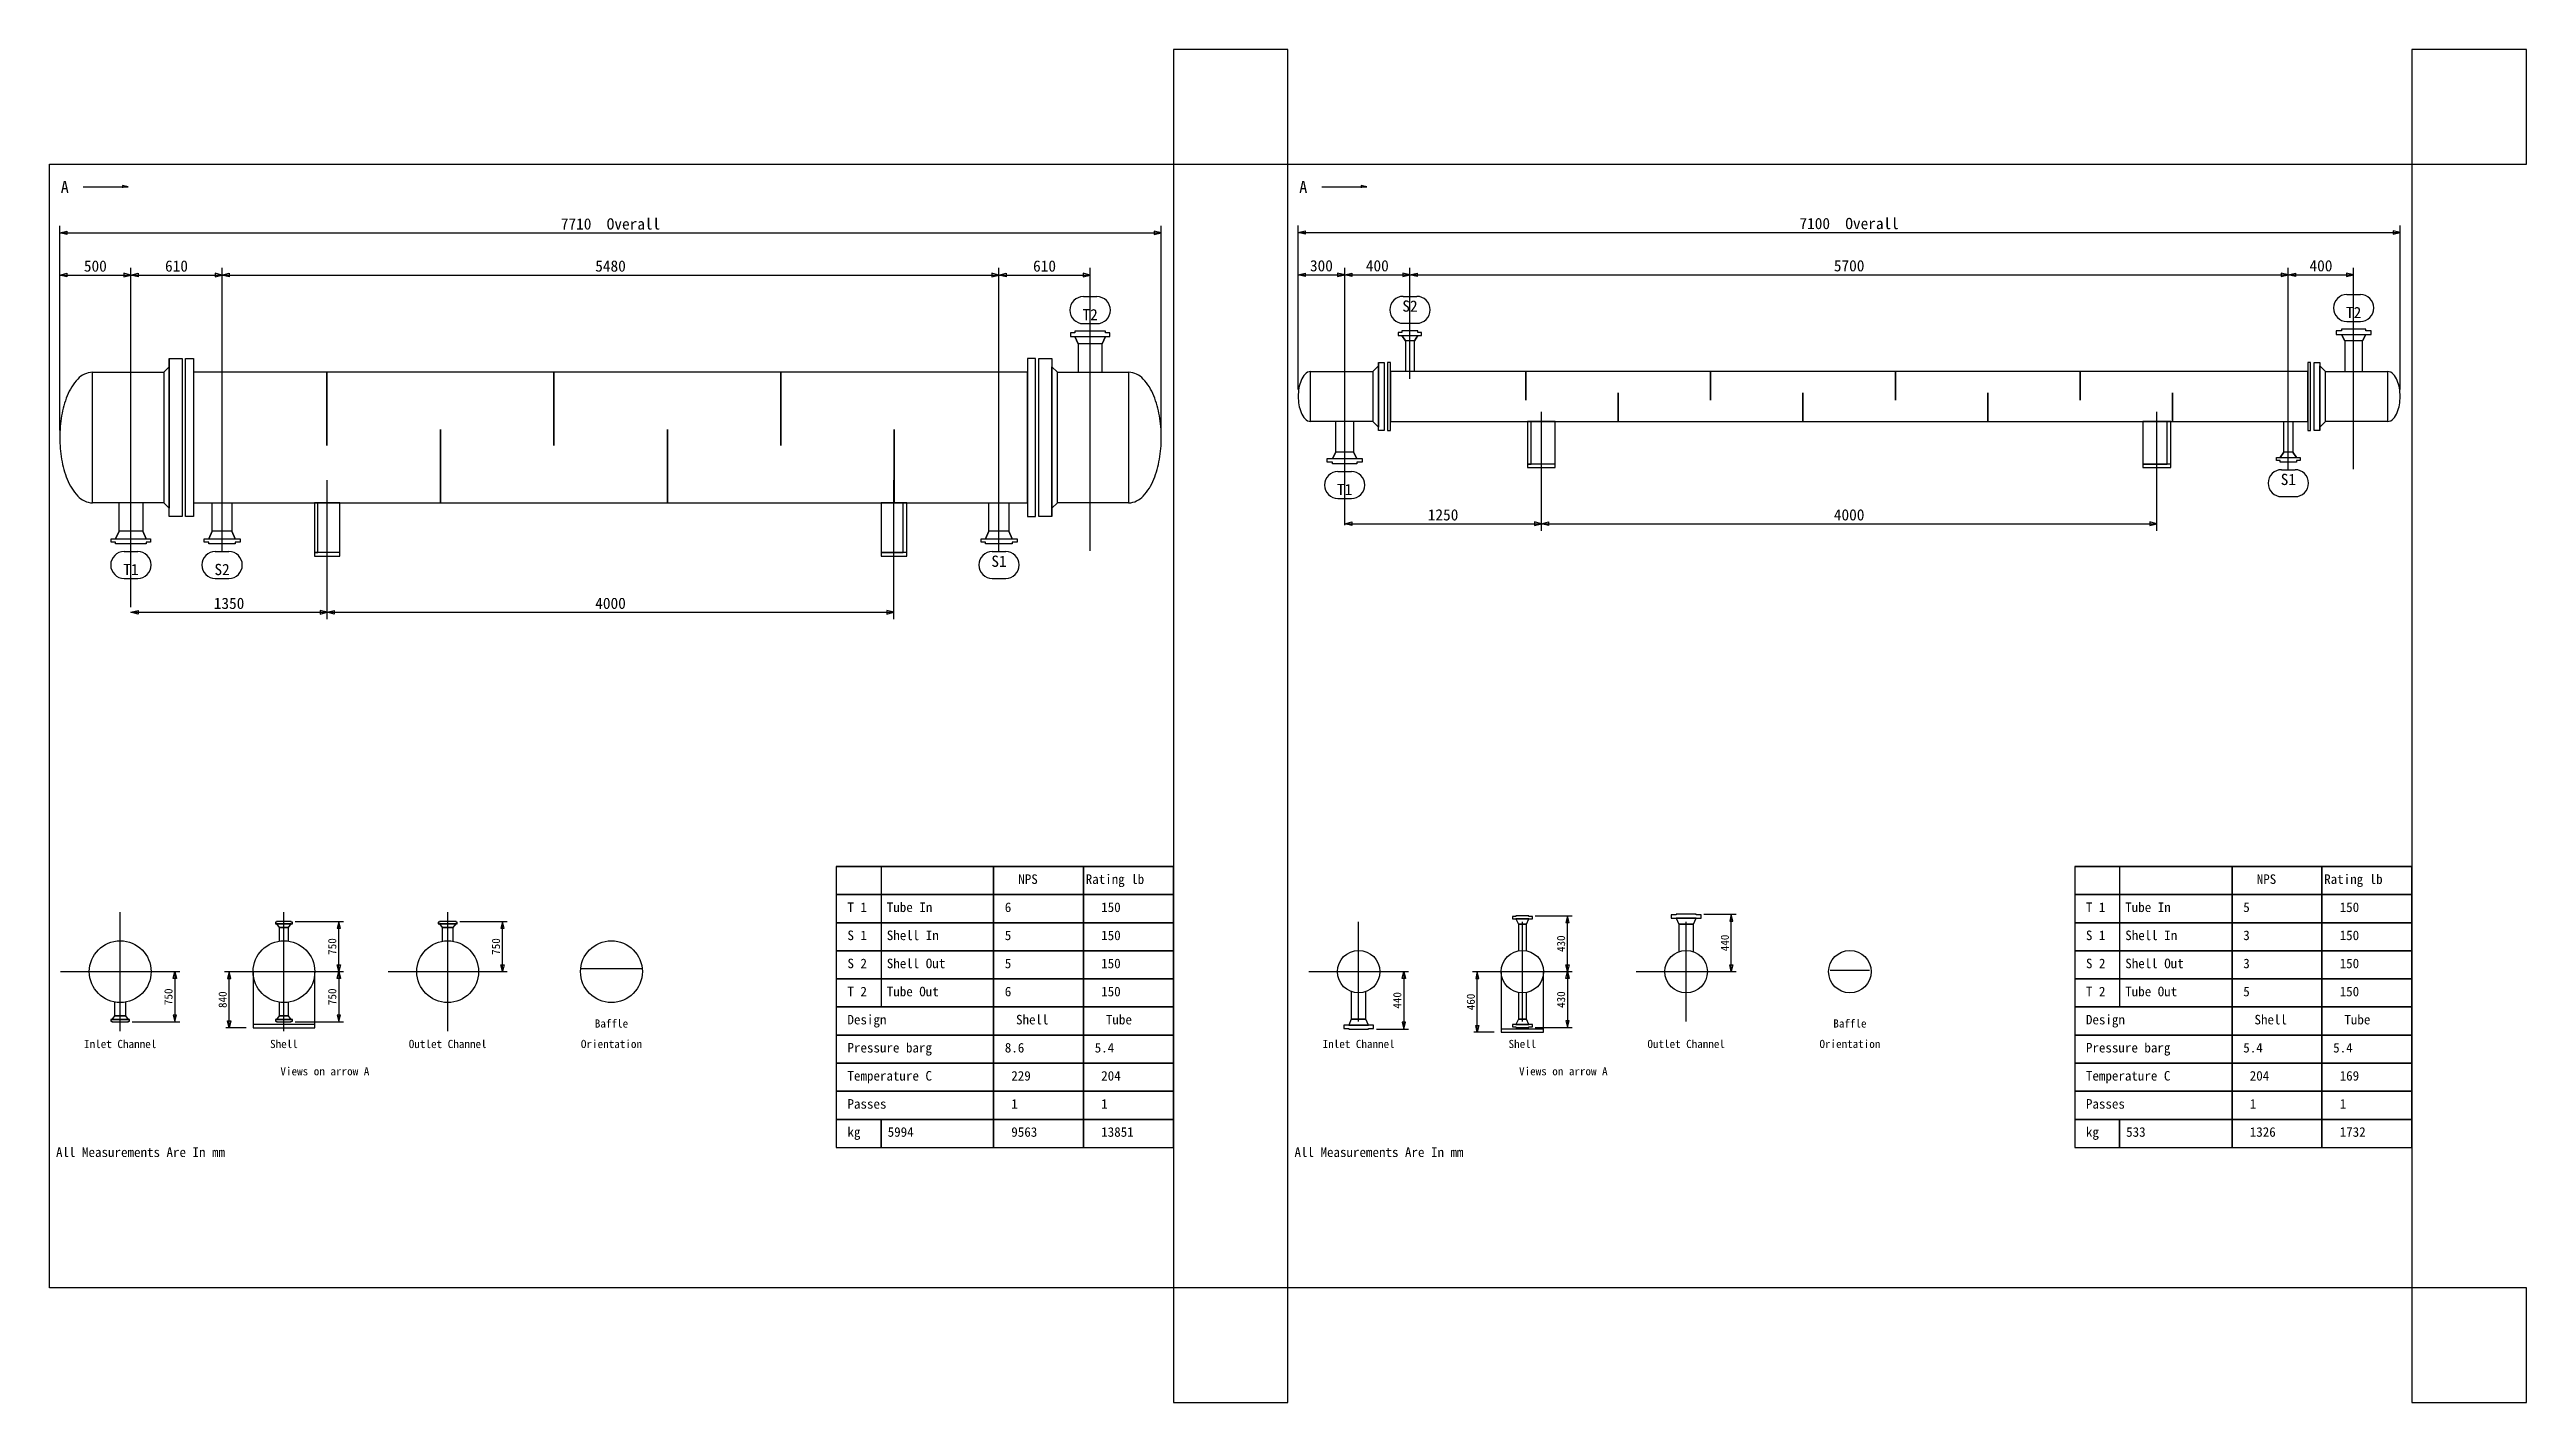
# Model space of a CAD drawing. Header units: millimetres. Extents: x -3006 to 2296, y -71 to 9552.
# Drawn here: x -3006 to -845, y 5231 to 6411 of the extents above; entities that cross this region are included whole.
import ezdxf
from ezdxf.enums import TextEntityAlignment as Align

# ---------------------------------------------------------------- set-up
doc = ezdxf.new("R2010")
doc.units = ezdxf.units.MM
for name, color, linetype in [('1', 7, 'Continuous'), ('11', 7, 'Continuous'), ('12', 7, 'Continuous'), ('2', 7, 'Continuous'), ('7', 7, 'Continuous'), ('8', 7, 'Continuous')]:
    doc.layers.add(name, color=color, linetype=linetype)

msp = doc.modelspace()

# ---------------------------------------------------------------- texts
at = {"layer": '1'}
for p in [(-2996.199, 6296.393), (-1915.807, 6296.402)]:
    msp.add_text('A', height=10.294, dxfattribs=at).set_placement(p, align=Align.TOP_LEFT)
for s, height, p in [('7710  Overall', 9.80392, (-2516.611, 6251.142)), ('7100  Overall', 9.80392, (-1436.086, 6251.503)), ('500', 9.8039, (-2966.04, 6214.421)), ('610', 9.8039, (-2895.238, 6214.421)), ('5480', 9.8039, (-2516.611, 6214.421)), ('610', 9.8039, (-2137.983, 6214.421)), ('300', 9.8039, (-1896.46, 6214.681)), ('400', 9.8039, (-1847.695, 6214.681)), ('5700', 9.8039, (-1436.086, 6214.681)), ('400', 9.8039, (-1024.477, 6214.681)), ('T2', 9.8039, (-2098.237, 6172.019)), ('S2', 9.8039, (-1819.216, 6179.469)), ('T2', 9.8039, (-995.998, 6173.891)), ('T1', 9.8039, (-1876.175, 6019.447)), ('S1', 9.8039, (-1052.957, 6028.249)), ('1250', 9.8039, (-1790.333, 5997.351)), ('4000', 9.8039, (-1436.086, 5997.351)), ('S1', 9.8039, (-2177.73, 5956.857)), ('T1', 9.8039, (-2934.985, 5949.668)), ('S2', 9.8039, (-2855.492, 5949.668)), ('1350', 9.8039, (-2849.399, 5920.155)), ('4000', 9.8039, (-2516.611, 5920.155))]:
    msp.add_text(s, height=height, dxfattribs=at).set_placement(p, align=Align.BOTTOM_CENTER)
for s, height, p in [('750', 7.1312, (-2753.741, 5628.537)), ('750', 7.1312, (-2610.884, 5628.537)), ('430', 7.0971, (-1681.752, 5631.008)), ('440', 7.0971, (-1538.895, 5631.695)), ('750', 7.1312, (-2896.598, 5584.698)), ('840', 7.1312, (-2849.301, 5582.184)), ('750', 7.1312, (-2753.741, 5584.698)), ('440', 7.0971, (-1824.609, 5581.558)), ('460', 7.0971, (-1760.506, 5580.184)), ('430', 7.0971, (-1681.752, 5582.245))]:
    msp.add_text(s, height=height, rotation=90, dxfattribs=at).set_placement(p, align=Align.BOTTOM_CENTER)
for s, height, p in [('Baffle', 7.1312, (-2515.807, 5564.951)), ('Baffle', 7.0971, (-1435.415, 5564.96)), ('Inlet Channel', 7.13117, (-2944.378, 5547.094)), ('Shell', 7.1312, (-2801.521, 5547.094)), ('Outlet Channel', 7.13117, (-2658.664, 5547.094)), ('Orientation', 7.13117, (-2515.807, 5547.094)), ('Inlet Channel', 7.09707, (-1863.986, 5547.103)), ('Shell', 7.0971, (-1721.129, 5547.103)), ('Outlet Channel', 7.09707, (-1578.272, 5547.103)), ('Orientation', 7.09707, (-1435.415, 5547.103)), ('Views on arrow A', 7.13117, (-2765.807, 5523.284)), ('Views on arrow A', 7.09707, (-1685.415, 5523.293))]:
    msp.add_text(s, height=height, dxfattribs=at).set_placement(p, align=Align.TOP_CENTER)
at = {"layer": '12'}
for s, height, p in [('NPS', 8.3333, (-2160.905, 5691.491)), ('Rating lb', 8.3333, (-2102.081, 5691.491)), ('NPS', 8.3333, (-1080.513, 5691.5)), ('Rating lb', 8.3333, (-1021.689, 5691.5)), ('T 1', 8.3333, (-2309.924, 5666.982)), ('Tube In', 8.3333, (-2275.611, 5666.982)), ('6', 8.333, (-2172.669, 5666.982)), (' 150', 8.3333, (-2094.238, 5666.982)), ('T 1', 8.3333, (-1229.532, 5666.991)), ('Tube In', 8.3333, (-1195.219, 5666.991)), ('5', 8.333, (-1092.277, 5666.991)), (' 150', 8.3333, (-1013.846, 5666.991)), ('S 1', 8.3333, (-2309.924, 5642.472)), ('Shell In', 8.3333, (-2275.611, 5642.472)), ('5', 8.333, (-2172.669, 5642.472)), (' 150', 8.3333, (-2094.238, 5642.472)), ('S 1', 8.3333, (-1229.532, 5642.481)), ('Shell In', 8.3333, (-1195.219, 5642.481)), ('3', 8.333, (-1092.277, 5642.481)), (' 150', 8.3333, (-1013.846, 5642.481)), ('S 2', 8.3333, (-2309.924, 5617.962)), ('Shell Out', 8.3333, (-2275.611, 5617.962)), ('S 2', 8.3333, (-1229.532, 5617.971)), ('Shell Out', 8.3333, (-1195.219, 5617.971)), ('5', 8.333, (-2172.669, 5617.962)), (' 150', 8.3333, (-2094.238, 5617.962)), ('3', 8.333, (-1092.277, 5617.971)), (' 150', 8.3333, (-1013.846, 5617.971)), ('T 2', 8.3333, (-2309.924, 5593.452)), ('Tube Out', 8.3333, (-2275.611, 5593.452)), ('6', 8.333, (-2172.669, 5593.452)), (' 150', 8.3333, (-2094.238, 5593.452)), ('T 2', 8.3333, (-1229.532, 5593.461)), ('Tube Out', 8.3333, (-1195.219, 5593.461)), ('5', 8.333, (-1092.277, 5593.461)), (' 150', 8.3333, (-1013.846, 5593.461)), ('Design', 8.3333, (-2309.924, 5568.942)), ('Shell', 8.3333, (-2162.865, 5568.942)), ('Tube', 8.3333, (-2084.434, 5568.942)), ('Design', 8.3333, (-1229.532, 5568.951)), ('Shell', 8.3333, (-1082.473, 5568.951)), ('Tube', 8.3333, (-1004.042, 5568.951)), ('Pressure barg', 8.33333, (-2309.924, 5544.433)), ('8.6', 8.3333, (-2172.669, 5544.433)), ('5.4', 8.3333, (-2094.238, 5544.433)), ('Pressure barg', 8.33333, (-1229.532, 5544.442)), ('5.4', 8.3333, (-1092.277, 5544.442)), ('5.4', 8.3333, (-1013.846, 5544.442)), ('Temperature C', 8.33333, (-2309.924, 5519.923)), (' 229', 8.3333, (-2172.669, 5519.923)), (' 204', 8.3333, (-2094.238, 5519.923)), ('Temperature C', 8.33333, (-1229.532, 5519.932)), (' 204', 8.3333, (-1092.277, 5519.932)), (' 169', 8.3333, (-1013.846, 5519.932)), ('Passes', 8.3333, (-2309.924, 5495.413)), (' 1', 8.3333, (-2172.669, 5495.413)), (' 1', 8.3333, (-2094.238, 5495.413)), ('Passes', 8.3333, (-1229.532, 5495.422)), (' 1', 8.3333, (-1092.277, 5495.422)), (' 1', 8.3333, (-1013.846, 5495.422)), ('kg', 8.3333, (-2309.924, 5470.903)), (' 5994', 8.3333, (-2280.513, 5470.903)), (' 9563', 8.3333, (-2172.669, 5470.903)), (' 13851', 8.3333, (-2094.238, 5470.903)), ('kg', 8.3333, (-1229.532, 5470.912)), (' 533', 8.3333, (-1200.121, 5470.912)), (' 1326', 8.3333, (-1092.277, 5470.912)), (' 1732', 8.3333, (-1013.846, 5470.912)), (' All Measurements Are In mm', 8.33333, (-3006.003, 5453.256)), (' All Measurements Are In mm', 8.33333, (-1925.611, 5453.265))]:
    msp.add_text(s, height=height, dxfattribs=at).set_placement(p, align=Align.TOP_LEFT)

# ---------------------------------------------------------------- linework, layer by layer
at = {"color": 1}
for points in [[(-2025.611, 6311.149), (-1925.611, 6311.149), (-1925.611, 6411.149), (-2025.611, 6411.149)], [(-945.219, 6311.149), (-845.219, 6311.149), (-845.219, 6411.149), (-945.219, 6411.149)], [(-2025.611, 5230.757), (-1925.611, 5230.757), (-1925.611, 5330.757), (-2025.611, 5330.757)], [(-945.219, 5230.757), (-845.219, 5230.757), (-845.219, 5330.757), (-945.219, 5330.757)]]:
    msp.add_lwpolyline(points, close=True, dxfattribs=at)
at = {"layer": '1'}
for p, q in [((-2976.591, 6291.491), (-2937.375, 6291.491)), ((-1896.199, 6291.501), (-1856.983, 6291.501)), ((-2997.095, 6078.735), (-2997.095, 6257.27)), ((-2036.127, 6078.735), (-2036.127, 6257.27)), ((-1916.744, 6114.561), (-1916.744, 6257.63)), ((-955.428, 6114.561), (-955.428, 6257.63)), ((-2934.985, 5924.668), (-2934.985, 6220.548)), ((-2934.985, 6147.65), (-2934.985, 6220.548)), ((-2855.492, 5973.687), (-2855.492, 6220.548)), ((-2177.73, 5973.197), (-2177.73, 6220.548)), ((-2098.237, 5973.687), (-2098.237, 6220.548)), ((-1876.175, 5996.059), (-1876.175, 6220.809)), ((-1876.175, 6144.183), (-1876.175, 6220.809)), ((-1819.216, 6123.937), (-1819.216, 6220.809)), ((-1052.957, 6044.589), (-1052.957, 6220.809)), ((-995.998, 6045.079), (-995.998, 6220.809)), ((-2104.119, 6195.548), (-2092.355, 6195.548)), ((-1825.098, 6195.809), (-1813.333, 6195.809)), ((-1001.88, 6197.421), (-990.116, 6197.421)), ((-2104.119, 6172.019), (-2092.355, 6172.019)), ((-1825.098, 6172.279), (-1813.333, 6172.279)), ((-1001.88, 6173.891), (-990.116, 6173.891)), ((-1704.492, 5991.223), (-1704.492, 6095)), ((-1167.681, 5991.223), (-1167.681, 6095)), ((-2763.812, 5914.027), (-2763.812, 6035.491)), ((-2269.41, 5914.027), (-2269.41, 6035.491)), ((-1882.057, 6042.977), (-1870.292, 6042.977)), ((-1058.839, 6044.589), (-1047.075, 6044.589)), ((-1882.057, 6019.447), (-1870.292, 6019.447)), ((-1058.839, 6021.059), (-1047.075, 6021.059)), ((-2940.867, 5973.197), (-2929.103, 5973.197)), ((-2861.374, 5973.197), (-2849.61, 5973.197)), ((-2183.612, 5973.197), (-2171.847, 5973.197)), ((-2940.867, 5949.668), (-2929.103, 5949.668)), ((-2861.374, 5949.668), (-2849.61, 5949.668)), ((-2183.612, 5949.668), (-2171.847, 5949.668)), ((-2944.378, 5554.671), (-2944.378, 5658.564)), ((-2801.521, 5554.671), (-2801.521, 5658.564)), ((-2791.717, 5650.457), (-2749.574, 5650.457)), ((-2658.664, 5554.671), (-2658.664, 5658.564)), ((-2648.129, 5650.457), (-2606.717, 5650.457)), ((-1863.986, 5563.083), (-1863.986, 5650.17)), ((-1721.129, 5563.083), (-1721.129, 5650.17)), ((-1710.048, 5655.39), (-1677.585, 5655.39)), ((-1578.272, 5563.083), (-1578.272, 5650.17)), ((-1562.784, 5656.764), (-1534.728, 5656.764)), ((-2996.325, 5606.617), (-2892.432, 5606.617)), ((-2853.467, 5606.617), (-2749.574, 5606.617)), ((-2710.61, 5606.617), (-2606.717, 5606.617)), ((-1907.53, 5606.627), (-1820.442, 5606.627)), ((-1764.673, 5606.627), (-1677.585, 5606.627)), ((-1621.816, 5606.627), (-1534.728, 5606.627)), ((-2933.843, 5562.778), (-2892.432, 5562.778)), ((-2834.42, 5557.751), (-2852.277, 5557.751)), ((-2791.717, 5562.778), (-2749.574, 5562.778)), ((-1848.498, 5556.489), (-1820.442, 5556.489)), ((-1745.625, 5553.742), (-1763.482, 5553.742)), ((-1710.048, 5557.863), (-1677.585, 5557.863))]:
    msp.add_line(p, q, dxfattribs=at)
for points in [[(-2937.375, 6291.491), (-2942.277, 6292.472), (-2942.277, 6290.511)], [(-1856.983, 6291.501), (-1861.885, 6292.481), (-1861.885, 6290.52)], [(-2997.095, 6251.142), (-2990.908, 6252.627), (-2990.908, 6249.658), (-2997.095, 6251.142), (-2036.127, 6251.142), (-2042.313, 6252.627), (-2042.313, 6249.658), (-2036.127, 6251.142)], [(-1916.744, 6251.503), (-1910.565, 6252.981), (-1910.565, 6250.025), (-1916.744, 6251.503), (-955.428, 6251.503), (-961.608, 6252.981), (-961.608, 6250.025), (-955.428, 6251.503)], [(-2997.095, 6214.396), (-2990.908, 6216.005), (-2990.908, 6212.912), (-2997.095, 6214.396), (-2934.985, 6214.396), (-2941.171, 6216.005), (-2941.171, 6212.912), (-2934.985, 6214.396)], [(-2934.985, 6214.396), (-2928.799, 6216.005), (-2928.799, 6212.912), (-2934.985, 6214.396), (-2855.554, 6214.396), (-2861.616, 6216.005), (-2861.616, 6212.912), (-2855.554, 6214.396)], [(-2855.554, 6214.396), (-2849.368, 6216.005), (-2849.368, 6212.912), (-2855.554, 6214.396), (-2177.792, 6214.396), (-2183.854, 6216.005), (-2183.854, 6212.912), (-2177.792, 6214.396)], [(-2177.792, 6214.396), (-2171.605, 6216.005), (-2171.605, 6212.912), (-2177.792, 6214.396), (-2098.237, 6214.396), (-2104.423, 6216.005), (-2104.423, 6212.912), (-2098.237, 6214.396)], [(-1916.744, 6214.695), (-1910.565, 6216.172), (-1910.565, 6213.083), (-1916.744, 6214.695), (-1876.175, 6214.695), (-1882.354, 6216.172), (-1882.354, 6213.083), (-1876.175, 6214.695)], [(-1876.175, 6214.695), (-1869.995, 6216.172), (-1869.995, 6213.083), (-1876.175, 6214.695), (-1819.216, 6214.695), (-1825.395, 6216.172), (-1825.395, 6213.083), (-1819.216, 6214.695)], [(-1819.216, 6214.695), (-1813.036, 6216.172), (-1813.036, 6213.083), (-1819.216, 6214.695), (-1052.957, 6214.695), (-1059.136, 6216.172), (-1059.136, 6213.083), (-1052.957, 6214.695)], [(-1052.957, 6214.695), (-1046.777, 6216.172), (-1046.777, 6213.083), (-1052.957, 6214.695), (-995.998, 6214.695), (-1002.178, 6216.172), (-1002.178, 6213.083), (-995.998, 6214.695)], [(-1876.175, 5997.337), (-1869.995, 5998.949), (-1869.995, 5995.86), (-1876.175, 5997.337), (-1704.492, 5997.337), (-1710.671, 5998.949), (-1710.671, 5995.86), (-1704.492, 5997.337)], [(-1704.492, 5997.337), (-1698.312, 5998.949), (-1698.312, 5995.86), (-1704.492, 5997.337), (-1167.681, 5997.337), (-1173.86, 5998.949), (-1173.86, 5995.86), (-1167.681, 5997.337)], [(-2934.985, 5920.18), (-2928.799, 5921.664), (-2928.799, 5918.571), (-2934.985, 5920.18), (-2763.75, 5920.18), (-2769.937, 5921.664), (-2769.937, 5918.571), (-2763.75, 5920.18)], [(-2763.75, 5920.18), (-2757.688, 5921.664), (-2757.688, 5918.571), (-2763.75, 5920.18), (-2269.348, 5920.18), (-2275.534, 5921.664), (-2275.534, 5918.571), (-2269.348, 5920.18)], [(-2753.707, 5606.617), (-2755.227, 5612.58), (-2752.304, 5612.58), (-2753.707, 5606.617), (-2753.707, 5650.457), (-2755.227, 5644.494), (-2752.304, 5644.494), (-2753.707, 5650.457)], [(-2610.85, 5606.617), (-2612.37, 5612.58), (-2609.447, 5612.58), (-2610.85, 5606.617), (-2610.85, 5650.457), (-2612.37, 5644.494), (-2609.447, 5644.494), (-2610.85, 5650.457)], [(-1681.752, 5606.627), (-1683.125, 5612.579), (-1680.378, 5612.579), (-1681.752, 5606.627), (-1681.752, 5655.39), (-1683.125, 5649.438), (-1680.378, 5649.438), (-1681.752, 5655.39)], [(-1538.895, 5606.627), (-1540.268, 5612.579), (-1537.521, 5612.579), (-1538.895, 5606.627), (-1538.895, 5656.764), (-1540.268, 5650.812), (-1537.521, 5650.812), (-1538.895, 5656.764)], [(-2896.564, 5606.617), (-2895.161, 5600.655), (-2898.084, 5600.655), (-2896.564, 5606.617), (-2896.564, 5562.778), (-2895.161, 5568.74), (-2898.084, 5568.74), (-2896.564, 5562.778)], [(-2849.335, 5557.751), (-2850.738, 5563.714), (-2847.815, 5563.714), (-2849.335, 5557.751), (-2849.335, 5606.617), (-2850.738, 5600.655), (-2847.815, 5600.655), (-2849.335, 5606.617)], [(-2753.707, 5606.617), (-2752.304, 5600.655), (-2755.227, 5600.655), (-2753.707, 5606.617), (-2753.707, 5562.778), (-2752.304, 5568.74), (-2755.227, 5568.74), (-2753.707, 5562.778)], [(-1824.609, 5606.627), (-1823.235, 5600.674), (-1825.982, 5600.674), (-1824.609, 5606.627), (-1824.609, 5556.489), (-1823.235, 5562.442), (-1825.982, 5562.442), (-1824.609, 5556.489)], [(-1760.506, 5553.742), (-1761.88, 5559.694), (-1759.133, 5559.694), (-1760.506, 5553.742), (-1760.506, 5606.627), (-1761.88, 5600.674), (-1759.133, 5600.674), (-1760.506, 5606.627)], [(-1681.752, 5606.627), (-1680.378, 5600.674), (-1683.125, 5600.674), (-1681.752, 5606.627), (-1681.752, 5557.863), (-1680.378, 5563.815), (-1683.125, 5563.815), (-1681.752, 5557.863)]]:
    msp.add_lwpolyline(points, dxfattribs=at)
for centre, start, end in [((-2104.119, 6183.784), 90, 270), ((-2092.355, 6183.784), 270, 90), ((-1825.098, 6184.044), 90, 270), ((-1813.333, 6184.044), 270, 90), ((-1001.88, 6185.656), 90, 270), ((-990.116, 6185.656), 270, 90), ((-1882.057, 6031.212), 90, 270), ((-1870.292, 6031.212), 270, 90), ((-1058.839, 6032.824), 90, 270), ((-1047.075, 6032.824), 270, 90), ((-2940.867, 5961.432), 90, 270), ((-2929.103, 5961.432), 270, 90), ((-2861.374, 5961.432), 90, 270), ((-2849.61, 5961.432), 270, 90), ((-2183.612, 5961.432), 90, 270), ((-2171.847, 5961.432), 270, 90)]:
    msp.add_arc(centre, 11.765, start, end, dxfattribs=at)
at = {"layer": '11'}
for points in [[(-3006.003, 6311.149), (-2025.611, 6311.149), (-2025.611, 5330.757), (-3006.003, 5330.757), (-3006.003, 6311.149)], [(-1925.611, 6311.149), (-945.219, 6311.149), (-945.219, 5330.757), (-1925.611, 5330.757), (-1925.611, 6311.149)], [(-2319.728, 5698.354), (-2025.611, 5698.354), (-2319.728, 5698.354), (-2319.728, 5673.844), (-2025.611, 5673.844), (-2319.728, 5673.844), (-2319.728, 5649.335), (-2025.611, 5649.335), (-2319.728, 5649.335), (-2319.728, 5624.825), (-2025.611, 5624.825), (-2319.728, 5624.825), (-2319.728, 5600.315), (-2025.611, 5600.315), (-2319.728, 5600.315), (-2319.728, 5575.805), (-2025.611, 5575.805), (-2319.728, 5575.805), (-2319.728, 5551.295), (-2025.611, 5551.295), (-2319.728, 5551.295), (-2319.728, 5526.786), (-2025.611, 5526.786), (-2319.728, 5526.786), (-2319.728, 5502.276), (-2025.611, 5502.276), (-2319.728, 5502.276), (-2319.728, 5477.766), (-2025.611, 5477.766), (-2319.728, 5477.766), (-2319.728, 5453.256), (-2280.513, 5453.256), (-2280.513, 5477.766), (-2280.513, 5453.256), (-2182.473, 5453.256), (-2182.473, 5698.354), (-2182.473, 5453.256), (-2104.042, 5453.256), (-2104.042, 5698.354), (-2104.042, 5453.256), (-2025.611, 5453.256), (-2025.611, 5698.354), (-2280.513, 5698.354), (-2280.513, 5575.805)], [(-1239.336, 5698.363), (-945.219, 5698.363), (-1239.336, 5698.363), (-1239.336, 5673.853), (-945.219, 5673.853), (-1239.336, 5673.853), (-1239.336, 5649.344), (-945.219, 5649.344), (-1239.336, 5649.344), (-1239.336, 5624.834), (-945.219, 5624.834), (-1239.336, 5624.834), (-1239.336, 5600.324), (-945.219, 5600.324), (-1239.336, 5600.324), (-1239.336, 5575.814), (-945.219, 5575.814), (-1239.336, 5575.814), (-1239.336, 5551.304), (-945.219, 5551.304), (-1239.336, 5551.304), (-1239.336, 5526.795), (-945.219, 5526.795), (-1239.336, 5526.795), (-1239.336, 5502.285), (-945.219, 5502.285), (-1239.336, 5502.285), (-1239.336, 5477.775), (-945.219, 5477.775), (-1239.336, 5477.775), (-1239.336, 5453.265), (-1200.121, 5453.265), (-1200.121, 5477.775), (-1200.121, 5453.265), (-1102.081, 5453.265), (-1102.081, 5698.363), (-1102.081, 5453.265), (-1023.65, 5453.265), (-1023.65, 5698.363), (-1023.65, 5453.265), (-945.219, 5453.265), (-945.219, 5698.363), (-1200.121, 5698.363), (-1200.121, 5575.814)]]:
    msp.add_lwpolyline(points, dxfattribs=at)
at = {"layer": '2'}
for p, q in [((-2968.576, 6129.645), (-2968.576, 6129.645)), ((-2064.646, 6129.645), (-2064.646, 6129.645)), ((-1905.863, 6130.197), (-1905.863, 6130.197)), ((-966.309, 6130.197), (-966.309, 6130.197)), ((-1905.863, 6086.671), (-1905.863, 6086.671)), ((-966.309, 6086.671), (-966.309, 6086.671)), ((-2968.576, 6015.571), (-2968.576, 6015.571)), ((-2064.646, 6015.571), (-2064.646, 6015.571)), ((-2828.467, 5606.617), (-2828.467, 5557.751)), ((-2774.574, 5557.751), (-2774.574, 5606.617)), ((-2541.978, 5609.248), (-2489.635, 5609.248)), ((-1739.673, 5606.627), (-1739.673, 5553.742)), ((-1702.585, 5553.742), (-1702.585, 5606.627)), ((-1452.53, 5608), (-1418.299, 5608)), ((-2828.467, 5560.728), (-2774.574, 5560.728)), ((-2828.467, 5557.751), (-2774.574, 5557.751)), ((-1739.673, 5556.718), (-1702.585, 5556.718)), ((-1739.673, 5553.742), (-1702.585, 5553.742))]:
    msp.add_line(p, q, dxfattribs=at)
for points in [[(-2087.844, 6129.645), (-2087.844, 6154.39), (-2084.875, 6160.824), (-2081.039, 6160.824), (-2081.039, 6163.917), (-2084.875, 6163.917), (-2084.875, 6165.401), (-2111.599, 6165.401), (-2111.599, 6163.917), (-2115.435, 6163.917), (-2115.435, 6160.824), (-2111.599, 6160.824), (-2084.875, 6160.824), (-2087.844, 6154.39), (-2108.63, 6154.39), (-2111.599, 6160.824), (-2108.63, 6154.39), (-2108.63, 6129.645)], [(-1815.186, 6130.197), (-1815.186, 6157.064), (-1812.23, 6161.632), (-1809.006, 6161.632), (-1809.006, 6164.184), (-1812.23, 6164.184), (-1812.23, 6165.662), (-1826.201, 6165.662), (-1826.201, 6164.184), (-1829.425, 6164.184), (-1829.425, 6161.632), (-1826.201, 6161.632), (-1812.23, 6161.632), (-1815.186, 6157.064), (-1823.246, 6157.064), (-1826.201, 6161.632), (-1823.246, 6157.064), (-1823.246, 6130.197)], [(-988.341, 6130.197), (-988.341, 6157.064), (-985.385, 6162.572), (-980.684, 6162.572), (-980.684, 6165.796), (-985.385, 6165.796), (-985.385, 6167.274), (-1006.611, 6167.274), (-1006.611, 6165.796), (-1011.312, 6165.796), (-1011.312, 6162.572), (-1006.611, 6162.572), (-985.385, 6162.572), (-988.341, 6157.064), (-1003.655, 6157.064), (-1006.611, 6162.572), (-1003.655, 6157.064), (-1003.655, 6130.197)], [(-2906.281, 6129.645), (-2901.579, 6134.347), (-2901.579, 6141.523), (-2890.444, 6141.523), (-2890.444, 6003.694), (-2901.579, 6003.694), (-2901.579, 6141.523), (-2901.579, 6010.87), (-2906.281, 6015.571)], [(-2887.475, 6141.523), (-2880.299, 6141.523), (-2880.299, 6003.694), (-2887.475, 6003.694), (-2887.475, 6141.523)], [(-2152.799, 6003.694), (-2145.871, 6003.694), (-2145.871, 6141.523), (-2152.799, 6141.523), (-2152.799, 6003.694)], [(-2126.817, 6015.571), (-2131.519, 6010.87), (-2131.519, 6003.694), (-2142.901, 6003.694), (-2142.901, 6141.523), (-2131.519, 6141.523), (-2131.519, 6003.694), (-2131.519, 6134.347), (-2126.817, 6129.645)], [(-1851.725, 6130.197), (-1846.62, 6135.301), (-1846.62, 6137.988), (-1841.65, 6137.988), (-1841.65, 6078.88), (-1846.62, 6078.88), (-1846.62, 6137.988), (-1846.62, 6081.567), (-1851.725, 6086.671)], [(-1838.695, 6078.88), (-1836.142, 6078.88), (-1836.142, 6137.988), (-1838.695, 6137.988), (-1838.695, 6078.88)], [(-1036.03, 6078.88), (-1033.478, 6078.88), (-1033.478, 6137.988), (-1036.03, 6137.988), (-1036.03, 6078.88)], [(-1020.447, 6086.671), (-1025.552, 6081.567), (-1025.552, 6078.88), (-1030.523, 6078.88), (-1030.523, 6137.988), (-1025.552, 6137.988), (-1025.552, 6078.88), (-1025.552, 6135.301), (-1020.447, 6130.197)], [(-2968.638, 6129.645), (-2906.281, 6129.645), (-2906.281, 6015.571), (-2968.638, 6015.571), (-2968.638, 6129.645)], [(-2880.299, 6015.571), (-2152.799, 6015.571), (-2152.799, 6129.645), (-2880.299, 6129.645), (-2880.299, 6015.571)], [(-2126.817, 6129.645), (-2064.708, 6129.645), (-2064.708, 6015.571), (-2126.817, 6015.571), (-2126.817, 6129.645)], [(-1905.863, 6130.197), (-1851.725, 6130.197), (-1851.725, 6086.671), (-1905.863, 6086.671), (-1905.863, 6130.197)], [(-1836.142, 6086.671), (-1036.03, 6086.671), (-1036.03, 6130.197), (-1836.142, 6130.197), (-1836.142, 6086.671)], [(-1020.447, 6130.197), (-966.309, 6130.197), (-966.309, 6086.671), (-1020.447, 6086.671), (-1020.447, 6130.197)], [(-1868.517, 6086.671), (-1868.517, 6059.804), (-1865.562, 6054.296), (-1860.86, 6054.296), (-1860.86, 6051.072), (-1865.562, 6051.072), (-1865.562, 6049.594), (-1886.787, 6049.594), (-1886.787, 6051.072), (-1891.489, 6051.072), (-1891.489, 6054.296), (-1886.787, 6054.296), (-1865.562, 6054.296), (-1868.517, 6059.804), (-1883.832, 6059.804), (-1886.787, 6054.296), (-1883.832, 6059.804), (-1883.832, 6086.671)], [(-1692.402, 6046.37), (-1692.402, 6086.671), (-1716.582, 6086.671), (-1716.582, 6046.37), (-1692.402, 6046.37), (-1692.402, 6049.46), (-1716.582, 6049.46), (-1713.492, 6049.46), (-1713.492, 6086.671)], [(-1155.59, 6046.37), (-1155.59, 6086.671), (-1179.771, 6086.671), (-1179.771, 6046.37), (-1155.59, 6046.37), (-1155.59, 6049.46), (-1179.771, 6049.46), (-1158.68, 6049.46), (-1158.68, 6086.671)], [(-1048.927, 6086.671), (-1048.927, 6059.804), (-1045.971, 6055.237), (-1042.747, 6055.237), (-1042.747, 6052.684), (-1045.971, 6052.684), (-1045.971, 6051.206), (-1059.942, 6051.206), (-1059.942, 6052.684), (-1063.167, 6052.684), (-1063.167, 6055.237), (-1059.942, 6055.237), (-1045.971, 6055.237), (-1048.927, 6059.804), (-1056.987, 6059.804), (-1059.942, 6055.237), (-1056.987, 6059.804), (-1056.987, 6086.671)], [(-2924.592, 6015.571), (-2924.592, 5990.826), (-2921.623, 5984.393), (-2917.787, 5984.393), (-2917.787, 5981.299), (-2921.623, 5981.299), (-2921.623, 5979.815), (-2948.347, 5979.815), (-2948.347, 5981.299), (-2952.183, 5981.299), (-2952.183, 5984.393), (-2948.347, 5984.393), (-2921.623, 5984.393), (-2924.592, 5990.826), (-2945.378, 5990.826), (-2948.347, 5984.393), (-2945.378, 5990.826), (-2945.378, 6015.571)], [(-2846.893, 6015.571), (-2846.893, 5990.826), (-2843.924, 5984.269), (-2839.717, 5984.269), (-2839.717, 5981.299), (-2843.924, 5981.299), (-2843.924, 5979.815), (-2867.184, 5979.815), (-2867.184, 5981.299), (-2871.143, 5981.299), (-2871.143, 5984.269), (-2867.184, 5984.269), (-2843.924, 5984.269), (-2846.893, 5990.826), (-2864.215, 5990.826), (-2867.184, 5984.269), (-2864.215, 5990.826), (-2864.215, 6015.571)], [(-2752.615, 5969.174), (-2752.615, 6015.571), (-2774.886, 6015.571), (-2774.886, 5969.174), (-2752.615, 5969.174), (-2752.615, 5972.268), (-2774.886, 5972.268), (-2771.916, 5972.268), (-2771.916, 6015.571)], [(-2258.212, 5969.174), (-2258.212, 6015.571), (-2280.483, 6015.571), (-2280.483, 5969.174), (-2258.212, 5969.174), (-2258.212, 5972.268), (-2280.483, 5972.268), (-2261.306, 5972.268), (-2261.306, 6015.571)], [(-2169.131, 6015.571), (-2169.131, 5990.826), (-2166.162, 5984.269), (-2161.955, 5984.269), (-2161.955, 5981.299), (-2166.162, 5981.299), (-2166.162, 5979.815), (-2189.422, 5979.815), (-2189.422, 5981.299), (-2193.381, 5981.299), (-2193.381, 5984.269), (-2189.422, 5984.269), (-2166.162, 5984.269), (-2169.131, 5990.826), (-2186.452, 5990.826), (-2189.422, 5984.269), (-2186.452, 5990.826), (-2186.452, 6015.571)], [(-2797.429, 5633.272), (-2797.429, 5645.196), (-2795.091, 5648.469), (-2794.039, 5648.469), (-2794.039, 5649.872), (-2795.091, 5649.872), (-2795.091, 5650.457), (-2807.951, 5650.457), (-2807.951, 5649.872), (-2809.003, 5649.872), (-2809.003, 5648.469), (-2807.951, 5648.469), (-2795.091, 5648.469), (-2807.951, 5648.469), (-2805.613, 5645.196), (-2797.429, 5645.196), (-2805.613, 5645.196), (-2805.613, 5633.272)], [(-2653.754, 5633.155), (-2653.754, 5645.196), (-2651.416, 5648.469), (-2650.48, 5648.469), (-2650.48, 5649.872), (-2651.416, 5649.872), (-2651.416, 5650.457), (-2665.912, 5650.457), (-2665.912, 5649.872), (-2666.847, 5649.872), (-2666.847, 5648.469), (-2665.912, 5648.469), (-2651.416, 5648.469), (-2665.912, 5648.469), (-2663.574, 5645.196), (-2653.754, 5645.196), (-2663.574, 5645.196), (-2663.574, 5633.155)], [(-1717.695, 5624.942), (-1717.695, 5648.064), (-1715.405, 5652.643), (-1712.429, 5652.643), (-1712.429, 5654.703), (-1715.405, 5654.703), (-1715.405, 5655.39), (-1726.852, 5655.39), (-1726.852, 5654.703), (-1729.829, 5654.703), (-1729.829, 5652.643), (-1726.852, 5652.643), (-1715.405, 5652.643), (-1726.852, 5652.643), (-1724.563, 5648.064), (-1717.695, 5648.064), (-1724.563, 5648.064), (-1724.563, 5624.942)], [(-1571.862, 5624.026), (-1571.862, 5648.064), (-1569.572, 5653.33), (-1565.222, 5653.33), (-1565.222, 5656.077), (-1569.572, 5656.077), (-1569.572, 5656.764), (-1586.971, 5656.764), (-1586.971, 5656.077), (-1591.321, 5656.077), (-1591.321, 5653.33), (-1586.971, 5653.33), (-1569.572, 5653.33), (-1586.971, 5653.33), (-1584.682, 5648.064), (-1571.862, 5648.064), (-1584.682, 5648.064), (-1584.682, 5624.026)], [(-2949.288, 5580.08), (-2949.288, 5568.039), (-2951.626, 5564.766), (-2952.561, 5564.766), (-2952.561, 5563.363), (-2951.626, 5563.363), (-2951.626, 5562.778), (-2937.13, 5562.778), (-2937.13, 5563.363), (-2936.195, 5563.363), (-2936.195, 5564.766), (-2937.13, 5564.766), (-2951.626, 5564.766), (-2937.13, 5564.766), (-2939.468, 5568.039), (-2949.288, 5568.039), (-2939.468, 5568.039), (-2939.468, 5580.08)], [(-2805.613, 5579.963), (-2805.613, 5568.039), (-2807.951, 5564.766), (-2809.003, 5564.766), (-2809.003, 5563.363), (-2807.951, 5563.363), (-2807.951, 5562.778), (-2795.091, 5562.778), (-2795.091, 5563.363), (-2794.039, 5563.363), (-2794.039, 5564.766), (-2795.091, 5564.766), (-2807.951, 5564.766), (-2795.091, 5564.766), (-2797.429, 5568.039), (-2805.613, 5568.039), (-2797.429, 5568.039), (-2797.429, 5579.963)], [(-1870.396, 5589.227), (-1870.396, 5565.189), (-1872.686, 5559.923), (-1877.035, 5559.923), (-1877.035, 5557.176), (-1872.686, 5557.176), (-1872.686, 5556.489), (-1855.286, 5556.489), (-1855.286, 5557.176), (-1850.937, 5557.176), (-1850.937, 5559.923), (-1855.286, 5559.923), (-1872.686, 5559.923), (-1855.286, 5559.923), (-1857.576, 5565.189), (-1870.396, 5565.189), (-1857.576, 5565.189), (-1857.576, 5589.227)], [(-1724.563, 5588.312), (-1724.563, 5565.189), (-1726.852, 5560.61), (-1729.829, 5560.61), (-1729.829, 5558.55), (-1726.852, 5558.55), (-1726.852, 5557.863), (-1715.405, 5557.863), (-1715.405, 5558.55), (-1712.429, 5558.55), (-1712.429, 5560.61), (-1715.405, 5560.61), (-1726.852, 5560.61), (-1715.405, 5560.61), (-1717.695, 5565.189), (-1724.563, 5565.189), (-1717.695, 5565.189), (-1717.695, 5588.312)]]:
    msp.add_lwpolyline(points, dxfattribs=at)
for points in [[(-2968.576, 6129.645, 0.1989124), (-2981.33, 6123.623, 0.09849141), (-2990.538, 6108.995, 0.05459569), (-2995.471, 6091.577, 0.04366094), (-2997.095, 6072.608, 0.04366094), (-2995.471, 6053.639, 0.05459569), (-2990.538, 6036.221, 0.09849141), (-2981.33, 6021.593, 0.1989124), (-2968.576, 6015.571, 0.1989124)], [(-2064.646, 6015.571, 0.1989124), (-2051.892, 6021.593, 0.09849141), (-2042.684, 6036.221, 0.05459569), (-2037.751, 6053.639, 0.04366094), (-2036.127, 6072.608, 0.04366094), (-2037.751, 6091.577, 0.05459569), (-2042.684, 6108.995, 0.09849141), (-2051.892, 6123.623, 0.1989124), (-2064.646, 6129.645, 0.1989124)], [(-1905.863, 6130.197, 0.1989124), (-1910.729, 6127.899, 0.09849141), (-1914.243, 6122.317, 0.05459569), (-1916.125, 6115.672, 0.04366094), (-1916.744, 6108.434, 0.04366094), (-1916.125, 6101.196, 0.05459569), (-1914.243, 6094.55, 0.09849141), (-1910.729, 6088.969, 0.1989124), (-1905.863, 6086.671, 0.1989124)], [(-966.309, 6086.671, 0.1989124), (-961.443, 6088.969, 0.09849141), (-957.93, 6094.55, 0.05459569), (-956.048, 6101.196, 0.04366094), (-955.428, 6108.434, 0.04366094), (-956.048, 6115.672, 0.05459569), (-957.93, 6122.317, 0.09849141), (-961.443, 6127.899, 0.1989124), (-966.309, 6130.197, 0.1989124)]]:
    msp.add_lwpolyline(points, format="xyb", dxfattribs=at)
for centre, radius in [((-2944.378, 5606.617), 26.946), ((-2801.521, 5606.617), 26.946), ((-2658.664, 5606.617), 26.946), ((-2515.807, 5606.617), 26.946), ((-1863.986, 5606.627), 18.544), ((-1721.129, 5606.627), 18.544), ((-1578.272, 5606.627), 18.544), ((-1435.415, 5606.627), 18.544)]:
    msp.add_circle(centre, radius, dxfattribs=at)
at = {"layer": '7'}
for points in [[(-2763.998, 6129.645), (-2763.998, 6129.645), (-2763.998, 6065.679), (-2763.998, 6065.679), (-2763.998, 6129.645)], [(-2566.039, 6129.645), (-2566.039, 6129.645), (-2566.039, 6065.679), (-2566.039, 6065.679), (-2566.039, 6129.645)], [(-2368.08, 6129.645), (-2368.08, 6129.645), (-2368.08, 6065.679), (-2368.08, 6065.679), (-2368.08, 6129.645)], [(-1718.194, 6130.197), (-1718.194, 6130.197), (-1718.194, 6105.21), (-1718.194, 6105.21), (-1718.194, 6130.197)], [(-1556.99, 6130.197), (-1556.99, 6130.197), (-1556.99, 6105.21), (-1556.99, 6105.21), (-1556.99, 6130.197)], [(-1395.785, 6130.197), (-1395.785, 6130.197), (-1395.785, 6105.21), (-1395.785, 6105.21), (-1395.785, 6130.197)], [(-1234.581, 6130.197), (-1234.581, 6130.197), (-1234.581, 6105.21), (-1234.581, 6105.21), (-1234.581, 6130.197)]]:
    msp.add_lwpolyline(points, dxfattribs=at)
at = {"layer": '8'}
for points in [[(-1637.592, 6111.658), (-1637.592, 6111.658), (-1637.592, 6086.671), (-1637.592, 6086.671), (-1637.592, 6111.658)], [(-1476.387, 6111.658), (-1476.387, 6111.658), (-1476.387, 6086.671), (-1476.387, 6086.671), (-1476.387, 6111.658)], [(-1315.183, 6111.658), (-1315.183, 6111.658), (-1315.183, 6086.671), (-1315.183, 6086.671), (-1315.183, 6111.658)], [(-1153.978, 6111.658), (-1153.978, 6111.658), (-1153.978, 6086.671), (-1153.978, 6086.671), (-1153.978, 6111.658)], [(-2665.018, 6079.537), (-2665.018, 6079.537), (-2665.018, 6015.571), (-2665.018, 6015.571), (-2665.018, 6079.537)], [(-2467.059, 6079.537), (-2467.059, 6079.537), (-2467.059, 6015.571), (-2467.059, 6015.571), (-2467.059, 6079.537)], [(-2269.1, 6079.537), (-2269.1, 6079.537), (-2269.1, 6015.571), (-2269.1, 6015.571), (-2269.1, 6079.537)]]:
    msp.add_lwpolyline(points, dxfattribs=at)

msp.set_redraw_order([(e.dxf.handle, doc.entitydb.next_handle()) for e in msp.query("TEXT MTEXT ATTDEF DIMENSION ARC_DIMENSION")])  # texts and dimensions are drawn at this point

doc.saveas('drawing.dxf')
